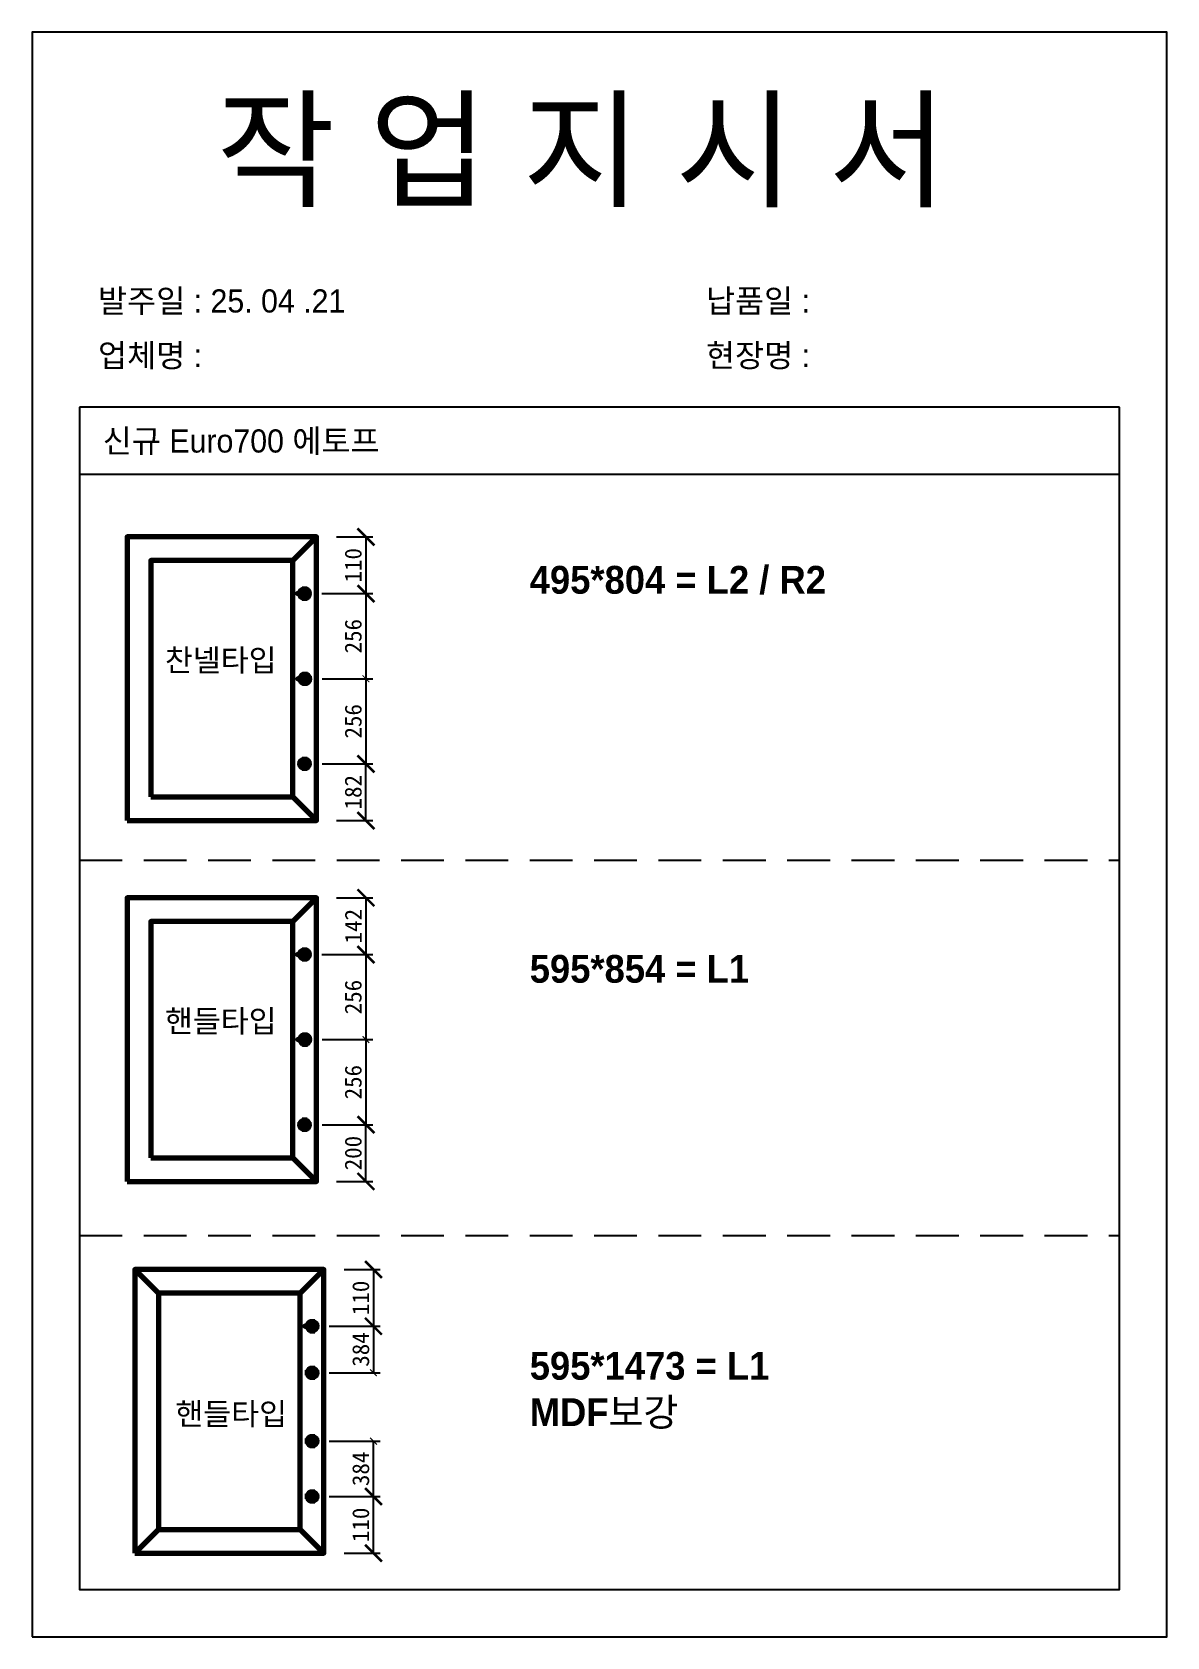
# Model space of a CAD drawing. Header units: millimetres. Extents: x -44117 to 256353, y -2095463 to 65325.
# Drawn here: x 117689 to 119369, y -74804 to -72428 of the extents above; entities that cross this region are included whole.
import ezdxf

# ---------------------------------------------------------------- set-up
doc = ezdxf.new("R2010")
doc.units = ezdxf.units.MM
doc.header["$LTSCALE"] = 10
doc.linetypes.add('HIDDEN', pattern=[9.525, 6.35, -3.175])
doc.layers.add('Layer1', color=7, linetype='Continuous', lineweight=70)
doc.dimstyles.new('ISO-25', dxfattribs={"dimtxt": 2.5, "dimasz": 2.5, "dimexe": 1, "dimexo": 1, "dimtad": 1, "dimtxsty": 'Standard', "dimblk": 'ARCHTICK', "dimcen": 2.5, "dimadec": 0, "dimazin": 0, "dimtfac": 1, "dimtmove": 0, "dimatfit": 3, "dimfxl": 0, "dimarcsym": 0})

msp = doc.modelspace()

# ---------------------------------------------------------------- texts
at = {"attachment_point": 1}
for s, width, gutter_width, heights, insert, char_height in [('{\\fGulim|b0|i0|c129|p50;작 업 지 시 서}', 3307.3198183, 12.5, [-155.84554], (117962.26231, -72531.76783), 140), ('{\\fGulim|b0|i0|c129|p50;발주일 : 25. 04 .21}', 3307.3198183, 12.5, [34.50412], (117787.05295, -72808.48825), 34.3), ('{\\fGulim|b0|i0|c129|p50;납품일 :}', 3307.3198183, 12.5, [-37.67976], (118687.03093, -72808.48825), 34.3), ('{\\fGulim|b0|i0|c129|p50;업체명 : }', 3307.3198183, 12.5, [33.33016], (117787.05295, -72889.14443), 34.3), ('{\\fGulim|b0|i0|c129|p50;현장명 : }', 3307.3198183, 12.5, [-38.2735], (118687.03093, -72889.14443), 34.3), ('{\\fGulim|b0|i0|c129|p50;신규 Euro700 에토프}', 3307.3198183, 12.5, [-38.2735], (117794.09515, -73015.81053), 34.3), ('{\\fGulim|b1|i0|c129|p50;495*804 = L2 / R2}', 2645.8558546, 10, [1247.94849], (118426.17997, -73217.93225), 41.16), ('{\\fGulim|b1|i0|c129|p50;찬넬타입}', 2116.6846837, 8, [998.35879], (117886.09352, -73341.14666), 32.928), ('{\\fGulim|b1|i0|c129|p50;595*854 = L1}', 2645.8558546, 10, [1247.94849], (118426.17997, -73793.90572), 41.16), ('{\\fGulim|b1|i0|c129|p50;핸들타입}', 2116.6846837, 8, [998.35879], (117886.09352, -73875.45873), 32.928), ('{\\fGulim|b1|i0|c129|p50;595*1473 = L1\\PMDF보강}', 2645.8558546, 10, [1247.94849], (118426.17997, -74381.649), 41.16), ('{\\fGulim|b1|i0|c129|p50;핸들타입}', 2116.6846837, 8, [998.35879], (117901.50637, -74457.03688), 32.928)]:
    msp.add_mtext_dynamic_manual_height_columns(s, width=width, gutter_width=gutter_width, heights=heights, dxfattribs=dict(at, insert=insert, char_height=char_height))

# ---------------------------------------------------------------- blocks, each defined once
blk = doc.blocks.new('_ArchTick')
at = {"color": 0, "linetype": 'ByBlock', "const_width": 0.15}
blk.add_lwpolyline([(-0.5, -0.5), (0.5, 0.5)], dxfattribs=at)
blk = doc.blocks.new('*D2450')
at = {"color": 0, "lineweight": -2}
for p, q in [((118133.3, -73511), (118193.7, -73511)), ((118183.7, -73595), (118183.7, -73511)), ((118140.3, -73595), (118193.7, -73595))]:
    blk.add_line(p, q, dxfattribs=at)
at = {"layer": 'Defpoints', "color": 0}
for p in [(118103.3, -73511), (118183.7, -73511), (118110.3, -73595)]:
    blk.add_point(p, dxfattribs=at)
at = {"color": 0, "lineweight": -2, "xscale": 25, "yscale": 25, "zscale": 25}
for p, rotation in [((118183.7, -73511), 90), ((118183.7, -73595), 270)]:
    blk.add_blockref('_ArchTick', p, dxfattribs=dict(at, rotation=rotation))
at = {"color": 0, "insert": (118164.9, -73553), "char_height": 25, "attachment_point": 5, "rotation": 90}
blk.add_mtext('182', dxfattribs=at)
blk = doc.blocks.new('*D2451')
at = {"color": 0, "lineweight": -2}
for p, q in [((118140.3, -73175), (118193.7, -73175)), ((118183.7, -73175), (118183.7, -73259)), ((118133.3, -73259), (118193.7, -73259))]:
    blk.add_line(p, q, dxfattribs=at)
at = {"layer": 'Defpoints', "color": 0}
for p in [(118110.3, -73175), (118103.3, -73259), (118183.7, -73259)]:
    blk.add_point(p, dxfattribs=at)
at = {"color": 0, "lineweight": -2, "xscale": 25, "yscale": 25, "zscale": 25}
for p, rotation in [((118183.7, -73175), 90), ((118183.7, -73259), 270)]:
    blk.add_blockref('_ArchTick', p, dxfattribs=dict(at, rotation=rotation))
at = {"color": 0, "insert": (118164.9, -73217), "char_height": 25, "attachment_point": 5, "rotation": 90}
blk.add_mtext('110', dxfattribs=at)
blk = doc.blocks.new('*D2452')
at = {"color": 0, "lineweight": -2}
for p, q in [((118118.3, -73259), (118193.7, -73259)), ((118183.7, -73259), (118183.7, -73385)), ((118118.7, -73385), (118193.7, -73385))]:
    blk.add_line(p, q, dxfattribs=at)
at = {"layer": 'Defpoints', "color": 0}
for p in [(118103.3, -73259), (118103.7, -73385), (118183.7, -73385)]:
    blk.add_point(p, dxfattribs=at)
at = {"color": 0, "lineweight": -2, "xscale": 10, "yscale": 10, "zscale": 10}
for p, rotation in [((118183.7, -73259), 90), ((118183.7, -73385), 270)]:
    blk.add_blockref('_ArchTick', p, dxfattribs=dict(at, rotation=rotation))
at = {"color": 0, "insert": (118164.9, -73322), "char_height": 25, "attachment_point": 5, "rotation": 90}
blk.add_mtext('256', dxfattribs=at)
blk = doc.blocks.new('*D2453')
at = {"color": 0, "lineweight": -2}
for p, q in [((118118.7, -73385), (118193.7, -73385)), ((118183.7, -73385), (118183.7, -73511)), ((118118.7, -73511), (118193.7, -73511))]:
    blk.add_line(p, q, dxfattribs=at)
at = {"layer": 'Defpoints', "color": 0}
for p in [(118103.7, -73385), (118103.7, -73511), (118183.7, -73511)]:
    blk.add_point(p, dxfattribs=at)
at = {"color": 0, "lineweight": -2, "xscale": 10, "yscale": 10, "zscale": 10}
for p, rotation in [((118183.7, -73385), 90), ((118183.7, -73511), 270)]:
    blk.add_blockref('_ArchTick', p, dxfattribs=dict(at, rotation=rotation))
at = {"color": 0, "insert": (118164.9, -73448), "char_height": 25, "attachment_point": 5, "rotation": 90}
blk.add_mtext('256', dxfattribs=at)
blk = doc.blocks.new('*D2454')
at = {"color": 0, "lineweight": -2}
for p, q in [((118133.3, -74045.3), (118193.7, -74045.3)), ((118183.7, -74129.3), (118183.7, -74045.3)), ((118140.3, -74129.3), (118193.7, -74129.3))]:
    blk.add_line(p, q, dxfattribs=at)
at = {"layer": 'Defpoints', "color": 0}
for p in [(118103.3, -74045.3), (118183.7, -74045.3), (118110.3, -74129.3)]:
    blk.add_point(p, dxfattribs=at)
at = {"color": 0, "lineweight": -2, "xscale": 25, "yscale": 25, "zscale": 25}
for p, rotation in [((118183.7, -74045.3), 90), ((118183.7, -74129.3), 270)]:
    blk.add_blockref('_ArchTick', p, dxfattribs=dict(at, rotation=rotation))
at = {"color": 0, "insert": (118164.9, -74087.3), "char_height": 25, "attachment_point": 5, "rotation": 90}
blk.add_mtext('200', dxfattribs=at)
blk = doc.blocks.new('*D2455')
at = {"color": 0, "lineweight": -2}
for p, q in [((118140.3, -73709.3), (118193.7, -73709.3)), ((118183.7, -73709.3), (118183.7, -73793.3)), ((118133.3, -73793.3), (118193.7, -73793.3))]:
    blk.add_line(p, q, dxfattribs=at)
at = {"layer": 'Defpoints', "color": 0}
for p in [(118110.3, -73709.3), (118103.3, -73793.3), (118183.7, -73793.3)]:
    blk.add_point(p, dxfattribs=at)
at = {"color": 0, "lineweight": -2, "xscale": 25, "yscale": 25, "zscale": 25}
for p, rotation in [((118183.7, -73709.3), 90), ((118183.7, -73793.3), 270)]:
    blk.add_blockref('_ArchTick', p, dxfattribs=dict(at, rotation=rotation))
at = {"color": 0, "insert": (118164.9, -73751.3), "char_height": 25, "attachment_point": 5, "rotation": 90}
blk.add_mtext('142', dxfattribs=at)
blk = doc.blocks.new('*D2456')
at = {"color": 0, "lineweight": -2}
for p, q in [((118118.3, -73793.3), (118193.7, -73793.3)), ((118183.7, -73793.3), (118183.7, -73919.3)), ((118118.7, -73919.3), (118193.7, -73919.3))]:
    blk.add_line(p, q, dxfattribs=at)
at = {"layer": 'Defpoints', "color": 0}
for p in [(118103.3, -73793.3), (118103.7, -73919.3), (118183.7, -73919.3)]:
    blk.add_point(p, dxfattribs=at)
at = {"color": 0, "lineweight": -2, "xscale": 10, "yscale": 10, "zscale": 10}
for p, rotation in [((118183.7, -73793.3), 90), ((118183.7, -73919.3), 270)]:
    blk.add_blockref('_ArchTick', p, dxfattribs=dict(at, rotation=rotation))
at = {"color": 0, "insert": (118164.9, -73856.3), "char_height": 25, "attachment_point": 5, "rotation": 90}
blk.add_mtext('256', dxfattribs=at)
blk = doc.blocks.new('*D2457')
at = {"color": 0, "lineweight": -2}
for p, q in [((118118.7, -73919.3), (118193.7, -73919.3)), ((118183.7, -73919.3), (118183.7, -74045.3)), ((118118.7, -74045.3), (118193.7, -74045.3))]:
    blk.add_line(p, q, dxfattribs=at)
at = {"layer": 'Defpoints', "color": 0}
for p in [(118103.7, -73919.3), (118103.7, -74045.3), (118183.7, -74045.3)]:
    blk.add_point(p, dxfattribs=at)
at = {"color": 0, "lineweight": -2, "xscale": 10, "yscale": 10, "zscale": 10}
for p, rotation in [((118183.7, -73919.3), 90), ((118183.7, -74045.3), 270)]:
    blk.add_blockref('_ArchTick', p, dxfattribs=dict(at, rotation=rotation))
at = {"color": 0, "insert": (118164.9, -73982.3), "char_height": 25, "attachment_point": 5, "rotation": 90}
blk.add_mtext('256', dxfattribs=at)
blk = doc.blocks.new('*D2458')
at = {"color": 0, "lineweight": -2}
for p, q in [((118144.4, -74595.7), (118204.8, -74595.7)), ((118194.8, -74679.7), (118194.8, -74595.7)), ((118151.4, -74679.7), (118204.8, -74679.7))]:
    blk.add_line(p, q, dxfattribs=at)
at = {"layer": 'Defpoints', "color": 0}
for p in [(118114.4, -74595.7), (118194.8, -74595.7), (118121.4, -74679.7)]:
    blk.add_point(p, dxfattribs=at)
at = {"color": 0, "lineweight": -2, "xscale": 25, "yscale": 25, "zscale": 25}
for p, rotation in [((118194.8, -74595.7), 90), ((118194.8, -74679.7), 270)]:
    blk.add_blockref('_ArchTick', p, dxfattribs=dict(at, rotation=rotation))
at = {"color": 0, "insert": (118176.1, -74637.7), "char_height": 25, "attachment_point": 5, "rotation": 90}
blk.add_mtext('110', dxfattribs=at)
blk = doc.blocks.new('*D2459')
at = {"color": 0, "lineweight": -2}
for p, q in [((118151.4, -74259.7), (118204.8, -74259.7)), ((118194.8, -74259.7), (118194.8, -74343.7)), ((118144.4, -74343.7), (118204.8, -74343.7))]:
    blk.add_line(p, q, dxfattribs=at)
at = {"layer": 'Defpoints', "color": 0}
for p in [(118121.4, -74259.7), (118114.4, -74343.7), (118194.8, -74343.7)]:
    blk.add_point(p, dxfattribs=at)
at = {"color": 0, "lineweight": -2, "xscale": 25, "yscale": 25, "zscale": 25}
for p, rotation in [((118194.8, -74259.7), 90), ((118194.8, -74343.7), 270)]:
    blk.add_blockref('_ArchTick', p, dxfattribs=dict(at, rotation=rotation))
at = {"color": 0, "insert": (118176.1, -74301.7), "char_height": 25, "attachment_point": 5, "rotation": 90}
blk.add_mtext('110', dxfattribs=at)
blk = doc.blocks.new('*D2460')
at = {"color": 0, "lineweight": -2}
for p, q in [((118129.4, -74343.7), (118204.8, -74343.7)), ((118194.8, -74343.7), (118194.8, -74412.5)), ((118129.4, -74412.5), (118204.8, -74412.5))]:
    blk.add_line(p, q, dxfattribs=at)
at = {"layer": 'Defpoints', "color": 0}
for p in [(118114.4, -74343.7), (118114.4, -74412.5), (118194.8, -74412.5)]:
    blk.add_point(p, dxfattribs=at)
at = {"color": 0, "lineweight": -2, "xscale": 10, "yscale": 10, "zscale": 10}
for p, rotation in [((118194.8, -74343.7), 90), ((118194.8, -74412.5), 270)]:
    blk.add_blockref('_ArchTick', p, dxfattribs=dict(at, rotation=rotation))
at = {"color": 0, "insert": (118176.1, -74378.1), "char_height": 25, "attachment_point": 5, "rotation": 90}
blk.add_mtext('384', dxfattribs=at)
blk = doc.blocks.new('*D2461')
at = {"color": 0, "lineweight": -2}
for p, q in [((118129.4, -74513.8), (118204.8, -74513.8)), ((118194.8, -74595.7), (118194.8, -74513.8)), ((118129.4, -74595.7), (118204.8, -74595.7))]:
    blk.add_line(p, q, dxfattribs=at)
at = {"layer": 'Defpoints', "color": 0}
for p in [(118114.4, -74513.8), (118194.8, -74513.8), (118114.4, -74595.7)]:
    blk.add_point(p, dxfattribs=at)
at = {"color": 0, "lineweight": -2, "xscale": 10, "yscale": 10, "zscale": 10}
for p, rotation in [((118194.8, -74513.8), 90), ((118194.8, -74595.7), 270)]:
    blk.add_blockref('_ArchTick', p, dxfattribs=dict(at, rotation=rotation))
at = {"color": 0, "insert": (118176.1, -74554.8), "char_height": 25, "attachment_point": 5, "rotation": 90}
blk.add_mtext('384', dxfattribs=at)

# ---------------------------------------------------------------- dimensions: what is measured, and where the dimension line sits
for base, p1, p2, text, override, picture, middle in [((118183.6765, -73259.02724), (118110.28478, -73175.02724), (118103.28478, -73259.02724), '110', {"dimscale": 10, "dimexo": 3, "dimtxsty": 'Standard'}, '*D2451', (118164.9265, -73217.02724)), ((118183.6765, -73385.02724), (118103.28478, -73259.02724), (118103.71681, -73385.02724), '256', {"dimscale": 10, "dimasz": 1, "dimexo": 1.5, "dimtxsty": 'Standard'}, '*D2452', (118164.9265, -73322.02724)), ((118183.6765, -73511.02724), (118103.71681, -73385.02724), (118103.71681, -73511.02724), '256', {"dimscale": 10, "dimasz": 1, "dimexo": 1.5, "dimtxsty": 'Standard'}, '*D2453', (118164.9265, -73448.02724)), ((118183.6765, -73511.02724), (118110.28478, -73595.02724), (118103.28478, -73511.02724), '182', {"dimscale": 10, "dimexo": 3, "dimtxsty": 'Standard'}, '*D2450', (118164.9265, -73553.02724)), ((118183.6765, -73793.33932), (118110.28478, -73709.33932), (118103.28478, -73793.33932), '142', {"dimscale": 10, "dimexo": 3, "dimtxsty": 'Standard'}, '*D2455', (118164.9265, -73751.33932)), ((118183.6765, -73919.33932), (118103.28478, -73793.33932), (118103.71681, -73919.33932), '256', {"dimscale": 10, "dimasz": 1, "dimexo": 1.5, "dimtxsty": 'Standard'}, '*D2456', (118164.9265, -73856.33932)), ((118183.6765, -74045.33932), (118103.71681, -73919.33932), (118103.71681, -74045.33932), '256', {"dimscale": 10, "dimasz": 1, "dimexo": 1.5, "dimtxsty": 'Standard'}, '*D2457', (118164.9265, -73982.33932)), ((118183.6765, -74045.33932), (118110.28478, -74129.33932), (118103.28478, -74045.33932), '200', {"dimscale": 10, "dimexo": 3, "dimtxsty": 'Standard'}, '*D2454', (118164.9265, -74087.33932)), ((118194.8175, -74343.69353), (118121.42578, -74259.69353), (118114.42578, -74343.69353), '110', {"dimscale": 10, "dimexo": 3, "dimtxsty": 'Standard'}, '*D2459', (118176.0675, -74301.69353)), ((118194.8175, -74595.69353), (118121.42578, -74679.69353), (118114.42578, -74595.69353), '110', {"dimscale": 10, "dimexo": 3, "dimtxsty": 'Standard'}, '*D2458', (118176.0675, -74637.69353))]:
    dim = msp.add_linear_dim(base=base, p1=p1, p2=p2, angle=90, text=text, dimstyle='ISO-25', override=override)
    dim.commit()
    dim.dimension.update_dxf_attribs({"geometry": picture, "text_midpoint": middle})
for base, p1, p2, picture, middle in [((118194.8175, -74412.53945), (118114.42578, -74343.69353), (118114.42578, -74412.53945), '*D2460', (118194.8175, -74378.11649)), ((118194.8175, -74513.82281), (118114.42578, -74595.69353), (118114.42578, -74513.82281), '*D2461', (118194.8175, -74554.75817))]:
    dim = msp.add_linear_dim(base=base, p1=p1, p2=p2, angle=90, text='384', dimstyle='ISO-25', override={"dimscale": 10, "dimasz": 1, "dimexo": 1.5, "dimtxsty": 'Standard'})
    dim.commit()
    dim.dimension.update_dxf_attribs({"geometry": picture, "text_midpoint": middle, "dimtype": 160})

# ---------------------------------------------------------------- linework, layer by layer
for p, q in [((119299.4557, -72982.77504), (117759.4557, -72982.77504)), ((119299.4557, -73082.77504), (117759.4557, -73082.77504))]:
    msp.add_line(p, q)
at = {"linetype": 'HIDDEN'}
for p, q in [((117759.4557, -73653.50756), (119299.4557, -73653.50756)), ((117759.4557, -74209.19211), (119299.4557, -74209.19211))]:
    msp.add_line(p, q, dxfattribs=at)
msp.add_lwpolyline([(117689.4557, -74803.60532), (119369.4557, -74803.60532), (119369.4557, -72427.60532), (117689.4557, -72427.60532)], close=True)
msp.add_lwpolyline([(117759.4557, -72982.77504), (117759.4557, -74733.60532), (119299.4557, -74733.60532), (119299.4557, -72982.77504)])
at = {"layer": 'Layer1'}
for p, q in [((118075.28478, -73210.02724), (118110.28478, -73175.02724)), ((118092.78478, -73248.52724), (118092.78478, -73269.52724)), ((118093.21681, -73374.52724), (118093.21681, -73395.52724)), ((118103.28478, -73511.02724), (118082.28478, -73511.02724)), ((118092.78478, -73500.52724), (118092.78478, -73521.52724)), ((118110.28478, -73595.02724), (118075.28478, -73560.02724)), ((118075.28478, -73744.33932), (118110.28478, -73709.33932)), ((118092.78478, -73782.83932), (118092.78478, -73803.83932)), ((118093.21681, -73908.83932), (118093.21681, -73929.83932)), ((118092.78478, -74034.83932), (118092.78478, -74055.83932)), ((118103.28478, -74045.33932), (118082.28478, -74045.33932)), ((118110.28478, -74129.33932), (118075.28478, -74094.33932)), ((117876.42578, -74294.69353), (117841.42578, -74259.69353)), ((118086.42578, -74294.69353), (118121.42578, -74259.69353)), ((118103.92578, -74333.19353), (118103.92578, -74354.19353)), ((118114.42578, -74412.53945), (118093.42578, -74412.53945)), ((118103.92578, -74402.03945), (118103.92578, -74423.03945)), ((118103.92578, -74503.32281), (118103.92578, -74524.32281)), ((118114.42578, -74513.82281), (118093.42578, -74513.82281)), ((118114.42578, -74595.69353), (118093.42578, -74595.69353)), ((118103.92578, -74585.19353), (118103.92578, -74606.19353)), ((117876.42578, -74644.69353), (117841.42578, -74679.69353)), ((118121.42578, -74679.69353), (118086.42578, -74644.69353))]:
    msp.add_line(p, q, dxfattribs=at)
for points in [[(117830.28478, -73595.02724), (118110.28478, -73595.02724), (118110.28478, -73175.02724), (117830.28478, -73175.02724)], [(117865.28478, -73560.02724), (118075.28478, -73560.02724), (118075.28478, -73210.02724), (117865.28478, -73210.02724)], [(118103.28478, -73259.02724), (118082.28478, -73259.02724)], [(118103.71681, -73385.02724), (118082.71681, -73385.02724)], [(117830.28478, -74129.33932), (118110.28478, -74129.33932), (118110.28478, -73709.33932), (117830.28478, -73709.33932)], [(117865.28478, -74094.33932), (118075.28478, -74094.33932), (118075.28478, -73744.33932), (117865.28478, -73744.33932)], [(118103.28478, -73793.33932), (118082.28478, -73793.33932)], [(118103.71681, -73919.33932), (118082.71681, -73919.33932)], [(117841.42578, -74679.69353), (118121.42578, -74679.69353), (118121.42578, -74259.69353), (117841.42578, -74259.69353)], [(117876.42578, -74644.69353), (118086.42578, -74644.69353), (118086.42578, -74294.69353), (117876.42578, -74294.69353)], [(118114.42578, -74343.69353), (118093.42578, -74343.69353)]]:
    msp.add_lwpolyline(points, close=True, dxfattribs=at)
for centre in [(118092.78478, -73259.02724), (118093.21681, -73385.02724), (118092.78478, -73511.02724), (118092.78478, -73793.33932), (118093.21681, -73919.33932), (118092.78478, -74045.33932), (118103.92578, -74343.69353), (118103.92578, -74412.53945), (118103.92578, -74513.82281), (118103.92578, -74595.69353)]:
    msp.add_circle(centre, 7, dxfattribs=at)

msp.set_redraw_order([(e.dxf.handle, doc.entitydb.next_handle()) for e in msp.query("TEXT MTEXT ATTDEF DIMENSION ARC_DIMENSION")])  # texts and dimensions are drawn at this point

doc.saveas('drawing.dxf')
